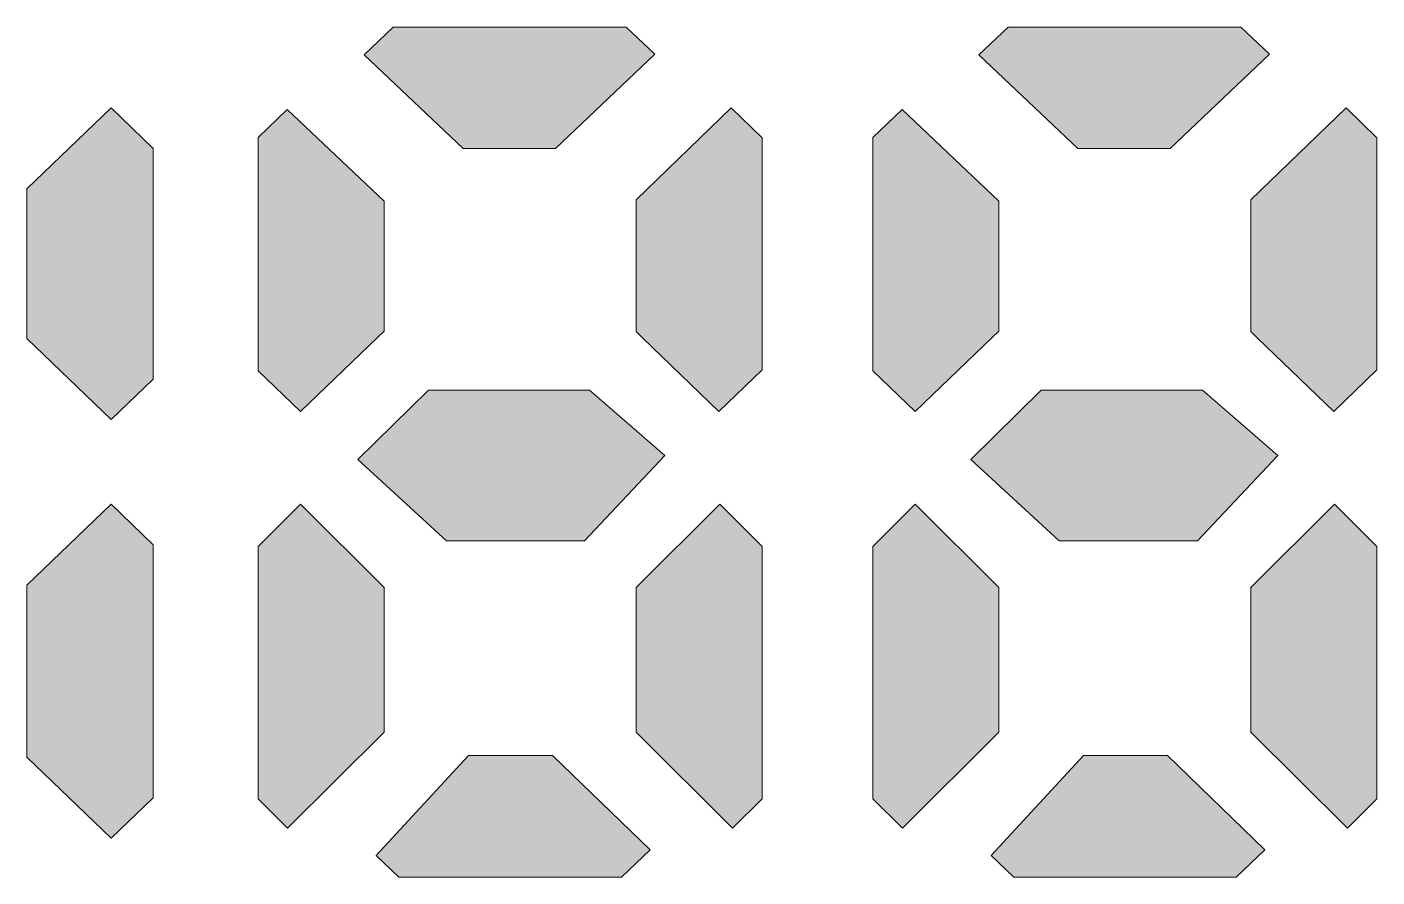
# Model space of a CAD drawing. Header units: millimetres. Extents: x -366 to 289, y -244 to 75.
# Drawn here: x -302.37 to -295.64, y -208.89 to -204.66 of the extents above; entities that cross this region are included whole.
import ezdxf

# ---------------------------------------------------------------- set-up
doc = ezdxf.new("R2010")
doc.units = ezdxf.units.MM
doc.header["$MEASUREMENT"] = 0
doc.layers.add('_U+56FE_U+5C42 1', color=7, linetype='Continuous')

msp = doc.modelspace()

# ---------------------------------------------------------------- hatches: boundary and pattern name
at = {"layer": '_U+56FE_U+5C42 1', "true_color": 0x22f5ff}
h = msp.add_hatch(color=4, dxfattribs=at)
h.paths.add_polyline_path([(-302.367, -208.2964), (-302.367, -207.4385), (-301.9481, -207.0352), (-301.7389, -207.2369), (-301.7389, -208.498), (-301.9481, -208.7)])
h.paths.add_polyline_path([(-302.367, -206.2094), (-302.367, -205.4631), (-301.9481, -205.0598), (-301.7389, -205.2614), (-301.7389, -206.4111), (-301.9481, -206.613)])
h.paths.add_polyline_path([(-301.0698, -205.0675), (-300.5874, -205.5242), (-300.5874, -206.1716), (-300.6206, -206.2036), (-301.0044, -206.5728), (-301.2155, -206.3695), (-301.2155, -205.2077)])
h.paths.add_polyline_path([(-298.857, -205.0597), (-298.7032, -205.2081), (-298.7032, -206.3651), (-298.9185, -206.5728), (-299.2981, -206.2065), (-299.3313, -206.1745), (-299.3313, -205.5173)])
h.paths.add_polyline_path([(-299.3816, -204.6562), (-299.2383, -204.792), (-299.7337, -205.2614), (-300.1939, -205.2614), (-300.6873, -204.7942), (-300.5414, -204.6562)])
h.paths.add_polyline_path([(-299.5635, -206.4661), (-299.1879, -206.7924), (-299.5882, -207.2173), (-300.2763, -207.2173), (-300.7177, -206.8115), (-300.3668, -206.4661)])
h.paths.add_polyline_path([(-296.5097, -206.4661), (-296.1341, -206.7924), (-296.5344, -207.2173), (-297.2225, -207.2173), (-297.6639, -206.8115), (-297.3129, -206.4661)])
h.paths.add_polyline_path([(-299.7476, -208.2877), (-299.2616, -208.7572), (-299.4049, -208.893), (-300.5137, -208.893), (-300.6267, -208.786), (-300.1663, -208.2877)])
h.paths.add_polyline_path([(-301.0042, -207.0352), (-300.5874, -207.4504), (-300.5874, -208.1703), (-301.0683, -208.6493), (-301.2155, -208.5026), (-301.2155, -207.2457)])
h.paths.add_polyline_path([(-298.7032, -207.2457), (-298.7032, -208.5026), (-298.8504, -208.6493), (-299.3313, -208.1703), (-299.3313, -207.4504), (-298.9145, -207.0352)])
h.paths.add_polyline_path([(-298.0059, -205.0675), (-297.5236, -205.5242), (-297.5236, -206.1716), (-297.5568, -206.2036), (-297.9406, -206.5728), (-298.1517, -206.3695), (-298.1517, -205.2077)])
h.paths.add_polyline_path([(-295.7932, -205.0597), (-295.6394, -205.2081), (-295.6394, -206.3651), (-295.8546, -206.5728), (-296.2343, -206.2065), (-296.2675, -206.1745), (-296.2675, -205.5173)])
h.paths.add_polyline_path([(-296.3178, -204.6562), (-296.1745, -204.792), (-296.6699, -205.2614), (-297.1301, -205.2614), (-297.6235, -204.7942), (-297.4775, -204.6562)])
h.paths.add_polyline_path([(-296.6838, -208.2877), (-296.1978, -208.7572), (-296.3411, -208.893), (-297.4499, -208.893), (-297.5629, -208.786), (-297.1025, -208.2877)])
h.paths.add_polyline_path([(-297.9404, -207.0352), (-297.5236, -207.4504), (-297.5236, -208.1703), (-298.0044, -208.6493), (-298.1517, -208.5026), (-298.1517, -207.2457)])
h.paths.add_polyline_path([(-295.6394, -207.2457), (-295.6394, -208.5026), (-295.7866, -208.6493), (-296.2675, -208.1703), (-296.2675, -207.4504), (-295.8506, -207.0352)])

# ---------------------------------------------------------------- linework, layer by layer
at = {"layer": '_U+56FE_U+5C42 1', "lineweight": 0}
for points in [[(-299.3816, -204.6562), (-299.2383, -204.792), (-299.7337, -205.2614), (-300.1939, -205.2614), (-300.6873, -204.7942), (-300.5414, -204.6562), (-299.3816, -204.6562)], [(-296.3178, -204.6562), (-296.1745, -204.792), (-296.6699, -205.2614), (-297.1301, -205.2614), (-297.6235, -204.7942), (-297.4775, -204.6562), (-296.3178, -204.6562)], [(-302.367, -206.2094), (-302.367, -205.4631), (-301.9481, -205.0598), (-301.7389, -205.2614), (-301.7389, -206.4111), (-301.9481, -206.613), (-302.367, -206.2094)], [(-301.0698, -205.0675), (-300.5874, -205.5242), (-300.5874, -206.1716), (-300.6206, -206.2036), (-301.0044, -206.5728), (-301.2155, -206.3695), (-301.2155, -205.2077), (-301.0698, -205.0675)], [(-298.857, -205.0597), (-298.7032, -205.2081), (-298.7032, -206.3651), (-298.9185, -206.5728), (-299.2981, -206.2065), (-299.3313, -206.1745), (-299.3313, -205.5173), (-298.857, -205.0597)], [(-298.0059, -205.0675), (-297.5236, -205.5242), (-297.5236, -206.1716), (-297.5568, -206.2036), (-297.9406, -206.5728), (-298.1517, -206.3695), (-298.1517, -205.2077), (-298.0059, -205.0675)], [(-295.7932, -205.0597), (-295.6394, -205.2081), (-295.6394, -206.3651), (-295.8546, -206.5728), (-296.2343, -206.2065), (-296.2675, -206.1745), (-296.2675, -205.5173), (-295.7932, -205.0597)], [(-299.5635, -206.4661), (-299.1879, -206.7924), (-299.5882, -207.2173), (-300.2763, -207.2173), (-300.7177, -206.8115), (-300.3668, -206.4661), (-299.5635, -206.4661)], [(-296.5097, -206.4661), (-296.1341, -206.7924), (-296.5344, -207.2173), (-297.2225, -207.2173), (-297.6639, -206.8115), (-297.3129, -206.4661), (-296.5097, -206.4661)], [(-300.6873, -206.8763), (-300.6873, -206.8763)], [(-302.367, -208.2964), (-302.367, -207.4385), (-301.9481, -207.0352), (-301.7389, -207.2369), (-301.7389, -208.498), (-301.9481, -208.7), (-302.367, -208.2964)], [(-301.0042, -207.0352), (-300.5874, -207.4504), (-300.5874, -208.1703), (-301.0683, -208.6493), (-301.2155, -208.5026), (-301.2155, -207.2457), (-301.0042, -207.0352)], [(-298.7032, -207.2457), (-298.7032, -208.5026), (-298.8504, -208.6493), (-299.3313, -208.1703), (-299.3313, -207.4504), (-298.9145, -207.0352), (-298.7032, -207.2457)], [(-297.9404, -207.0352), (-297.5236, -207.4504), (-297.5236, -208.1703), (-298.0044, -208.6493), (-298.1517, -208.5026), (-298.1517, -207.2457), (-297.9404, -207.0352)], [(-295.6394, -207.2457), (-295.6394, -208.5026), (-295.7866, -208.6493), (-296.2675, -208.1703), (-296.2675, -207.4504), (-295.8506, -207.0352), (-295.6394, -207.2457)], [(-299.7476, -208.2877), (-299.2616, -208.7572), (-299.4049, -208.893), (-300.5137, -208.893), (-300.6267, -208.786), (-300.1663, -208.2877), (-299.7476, -208.2877)], [(-296.6838, -208.2877), (-296.1978, -208.7572), (-296.3411, -208.893), (-297.4499, -208.893), (-297.5629, -208.786), (-297.1025, -208.2877), (-296.6838, -208.2877)]]:
    msp.add_lwpolyline(points, dxfattribs=at)

doc.saveas('drawing.dxf')
